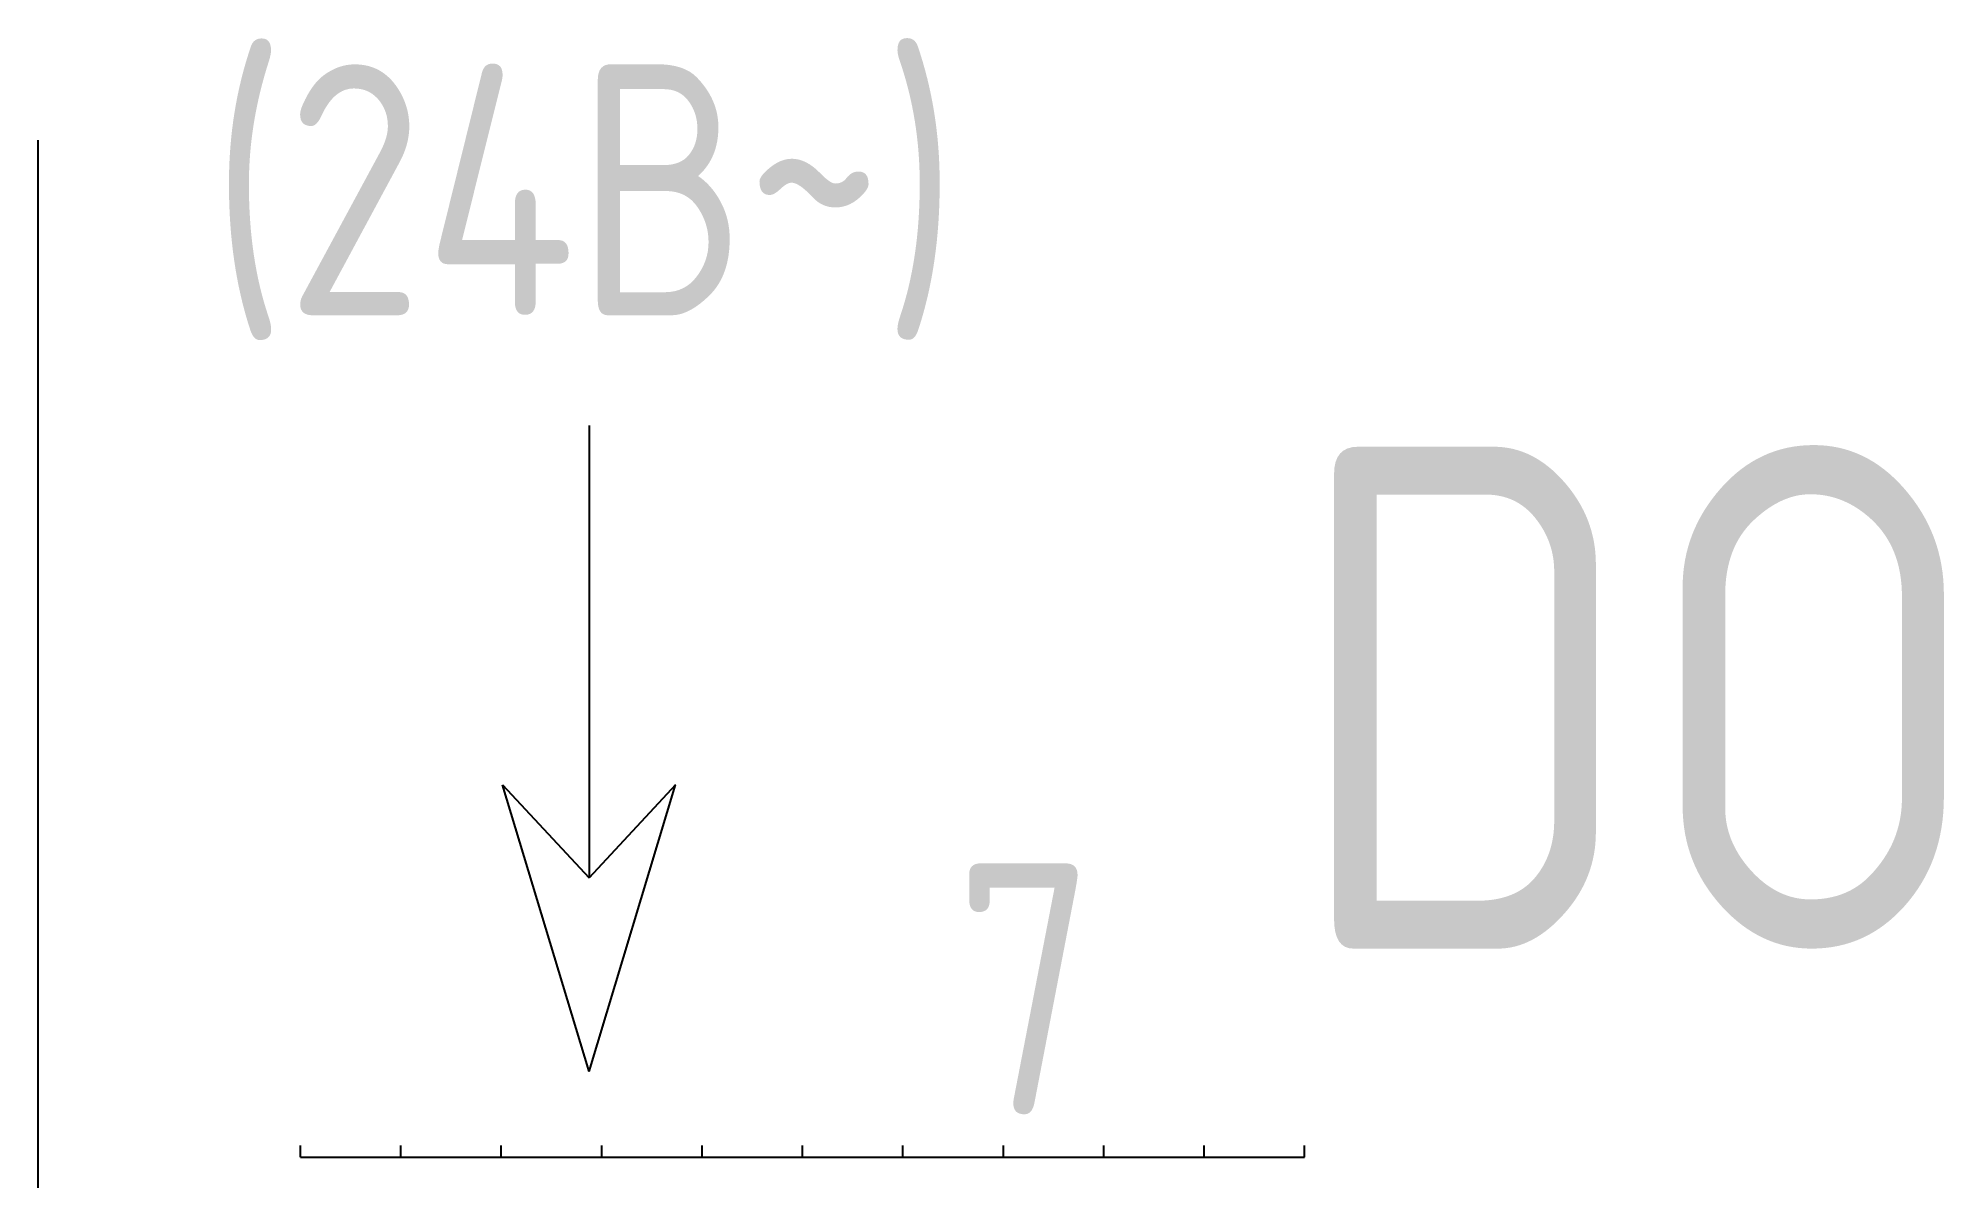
# Model space of a CAD drawing. Header units: millimetres. Extents: x 98 to 20644, y -7467 to -6136.
# Drawn here: x 3662 to 4421, y -7047 to -6589 of the extents above; entities that cross this region are included whole.
import ezdxf

# ---------------------------------------------------------------- set-up
doc = ezdxf.new("R2010")
doc.units = ezdxf.units.MM
doc.styles.add('GOST-A 3-1', font='', dxfattribs={"height": 3})
doc.styles.get('GOST-A 3-1').set_extended_font_data('GOST type A')

msp = doc.modelspace()

# ---------------------------------------------------------------- texts
at = {"style": 'GOST-A 3-1'}
for s, height, p in [('(24В~)', 100, (3730.52, -6699.35)), ('DO', 200, (4160.94, -6951.72)), ('7', 100, (4027.13, -7017.74))]:
    msp.add_text(s, height=height, dxfattribs=at).set_placement(p)

# ---------------------------------------------------------------- linework, layer by layer
at = {"color": 0}
msp.add_line((3662, -7047.07), (3662, -6629.53), dxfattribs=at)
for p, q in [((3881.45, -6743.23), (3881.45, -6923.45)), ((3881.45, -7000.73), (3847, -6886.45)), ((3847, -6886.45), (3881.45, -6923.45)), ((3881.45, -7000.73), (3915.9, -6886.45)), ((3915.9, -6886.45), (3881.45, -6923.45))]:
    msp.add_line(p, q)
at = {"color": 1}
for p, q in [((3766.5, -7034.81), (3766.5, -7030.19)), ((3766.5, -7034.81), (3806.5, -7034.81)), ((3806.5, -7034.81), (3806.5, -7030.19)), ((3806.5, -7034.81), (3846.5, -7034.81)), ((3846.5, -7034.81), (3846.5, -7030.19)), ((3846.5, -7034.81), (3886.5, -7034.81)), ((3886.5, -7034.81), (3886.5, -7030.19)), ((3886.5, -7034.81), (3926.5, -7034.81)), ((3926.5, -7034.81), (3926.5, -7030.19)), ((3926.5, -7034.81), (3966.5, -7034.81)), ((3966.5, -7034.81), (3966.5, -7030.19)), ((3966.5, -7034.81), (4006.5, -7034.81)), ((4006.5, -7034.81), (4006.5, -7030.19)), ((4006.5, -7034.81), (4046.5, -7034.81)), ((4046.5, -7034.81), (4046.5, -7030.19)), ((4046.5, -7034.81), (4086.5, -7034.81)), ((4086.5, -7034.81), (4086.5, -7030.19)), ((4086.5, -7034.81), (4126.5, -7034.81)), ((4126.5, -7034.81), (4126.5, -7030.19)), ((4126.5, -7034.81), (4166.5, -7034.81)), ((4166.5, -7034.81), (4166.5, -7030.19))]:
    msp.add_line(p, q, dxfattribs=at)

msp.set_redraw_order([(e.dxf.handle, doc.entitydb.next_handle()) for e in msp.query("TEXT MTEXT ATTDEF DIMENSION ARC_DIMENSION")])  # texts and dimensions are drawn at this point

doc.saveas('drawing.dxf')
